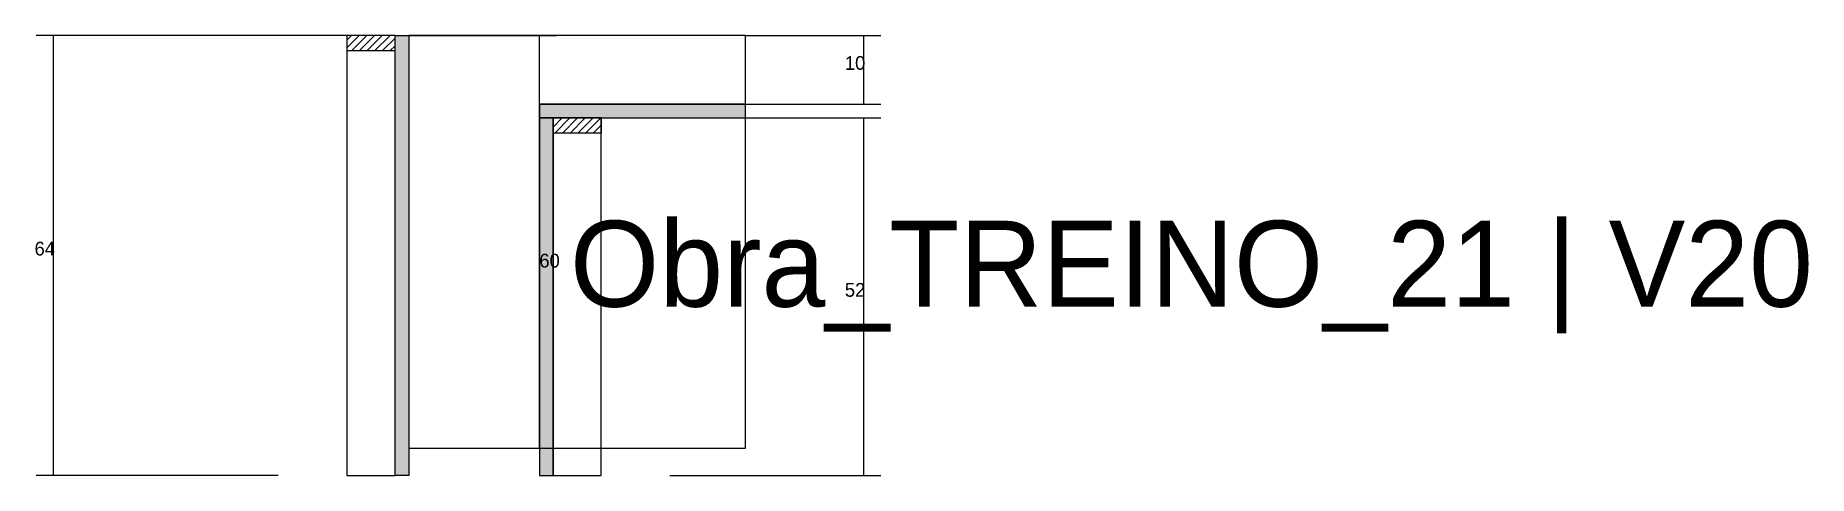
# Model space of a CAD drawing. Header units: metres. Extents: x -2848 to 22762, y -49062 to 1016.
# Drawn here: x 7844 to 8360, y -27659 to -27531 of the extents above; entities that cross this region are included whole.
import ezdxf

# ---------------------------------------------------------------- set-up
doc = ezdxf.new("R2010")
doc.units = ezdxf.units.M
for name, color, linetype in [('CONCRETO', 251, 'Continuous'), ('COTA', 4, 'Continuous'), ('Cota Seção (2x)', 4, 'Continuous'), ('Hachura', 253, 'Continuous'), ('LABEL_ID', 3, 'Continuous'), ('Madeira', 126, 'Continuous'), ('Painéis', 200, 'Continuous')]:
    doc.layers.add(name, color=color, linetype=linetype)

msp = doc.modelspace()

# ---------------------------------------------------------------- texts
at = {"layer": 'COTA'}
for s, p in [('10', (8080, -27541.1)), ('64', (7844.2, -27595.1)), ('52', (8080, -27607.1))]:
    msp.add_text(s, height=4, dxfattribs=at).set_placement(p)
at = {"layer": 'Cota Seção (2x)'}
msp.add_text('60', height=4, dxfattribs=at).set_placement((7991.1, -27598.6))
at = {"layer": 'LABEL_ID'}
msp.add_text('Obra_TREINO_21 | V20', height=25, dxfattribs=at).set_placement((8000, -27610))

# ---------------------------------------------------------------- hatches: boundary and pattern name
at = {"layer": 'Hachura'}
h = msp.add_hatch(dxfattribs=at)
h.set_pattern_fill('ANSI31', scale=0.5)
h.paths.add_polyline_path([(7935.1, -27531.1), (7935.1, -27535.5), (7935.1, -27535.5), (7949.1, -27535.5), (7949.1, -27535.5), (7949.1, -27531.1), (7949.1, -27531.1), (7935.1, -27531.1)])
h = msp.add_hatch(color=8, dxfattribs=at)
h.dxf.hatch_style = 1
h.paths.add_polyline_path([(7949.1, -27531.1), (7953.1, -27531.1), (7953.1, -27531.1), (7953.1, -27659.1), (7953.1, -27659.1), (7949.1, -27659.1), (7949.1, -27659.1), (7949.1, -27531.1)])
h = msp.add_hatch(color=8, dxfattribs=at)
h.dxf.hatch_style = 1
h.paths.add_polyline_path([(8051.1, -27555.1), (8051.1, -27551.1), (8051.1, -27551.1), (7991.1, -27551.1), (7991.1, -27551.1), (7991.1, -27555.1), (7991.1, -27555.1), (8051.1, -27555.1)])
h = msp.add_hatch(color=8, dxfattribs=at)
h.dxf.hatch_style = 1
h.paths.add_polyline_path([(7995.1, -27555.1), (7991.1, -27555.1), (7991.1, -27555.1), (7991.1, -27659.1), (7991.1, -27659.1), (7995.1, -27659.1), (7995.1, -27659.1), (7995.1, -27555.1)])
h = msp.add_hatch(dxfattribs=at)
h.set_pattern_fill('ANSI31', scale=0.5)
h.paths.add_polyline_path([(8009.1, -27555.1), (8009.1, -27559.5), (8009.1, -27559.5), (7995.1, -27559.5), (7995.1, -27559.5), (7995.1, -27555.1), (7995.1, -27555.1), (8009.1, -27555.1)])

# ---------------------------------------------------------------- linework, layer by layer
at = {"layer": 'CONCRETO'}
for points in [[(8051.1, -27551.1), (8051.1, -27531.1), (7953.1, -27531.1), (7953.1, -27531.1), (7953.1, -27531.1), (7953.1, -27651.1), (7991.1, -27651.1), (7991.1, -27561.1), (7991.1, -27551.1)], [(7953.1, -27651.1), (8051.1, -27651.1), (8051.1, -27531.1), (7953.1, -27531.1)]]:
    msp.add_lwpolyline(points, close=True, dxfattribs=at)
at = {"layer": 'COTA'}
for p, q in [((7935.1, -27531.1), (7844.7, -27531.1)), ((7849.7, -27659.1), (7849.7, -27531.1)), ((8051.1, -27531.1), (8090.5, -27531.1)), ((8085.5, -27551.1), (8085.5, -27531.1)), ((8051.1, -27551.1), (8090.5, -27551.1)), ((8009.1, -27555.1), (8090.5, -27555.1)), ((8085.5, -27659.1), (8085.5, -27555.1)), ((7915.1, -27659.1), (7844.7, -27659.1)), ((8029.1, -27659.1), (8090.5, -27659.1))]:
    msp.add_line(p, q, dxfattribs=at)
at = {"layer": 'Cota Seção (2x)'}
for p, q in [((7953.1, -27531.1), (7996.1, -27531.1)), ((7991.1, -27651.1), (7991.1, -27531.1)), ((7953.1, -27651.1), (7996.1, -27651.1))]:
    msp.add_line(p, q, dxfattribs=at)
at = {"layer": 'Madeira'}
for points in [[(7935.1, -27531.1), (7935.1, -27535.5), (7949.1, -27535.5), (7949.1, -27531.1)], [(7935.1, -27659.1), (7949.1, -27659.1), (7949.1, -27531.1), (7935.1, -27531.1)], [(8009.1, -27555.1), (8009.1, -27559.5), (7995.1, -27559.5), (7995.1, -27555.1)], [(8009.1, -27555.1), (7995.1, -27555.1), (7995.1, -27659.1), (8009.1, -27659.1)]]:
    msp.add_lwpolyline(points, close=True, dxfattribs=at)
at = {"layer": 'Painéis'}
for points in [[(7949.1, -27531.1), (7953.1, -27531.1), (7953.1, -27659.1), (7949.1, -27659.1)], [(8051.1, -27555.1), (8051.1, -27551.1), (7991.1, -27551.1), (7991.1, -27555.1)], [(7995.1, -27555.1), (7991.1, -27555.1), (7991.1, -27659.1), (7995.1, -27659.1)]]:
    msp.add_lwpolyline(points, close=True, dxfattribs=at)

msp.set_redraw_order([(e.dxf.handle, doc.entitydb.next_handle()) for e in msp.query("TEXT MTEXT ATTDEF DIMENSION ARC_DIMENSION")])  # texts and dimensions are drawn at this point

doc.saveas('drawing.dxf')
